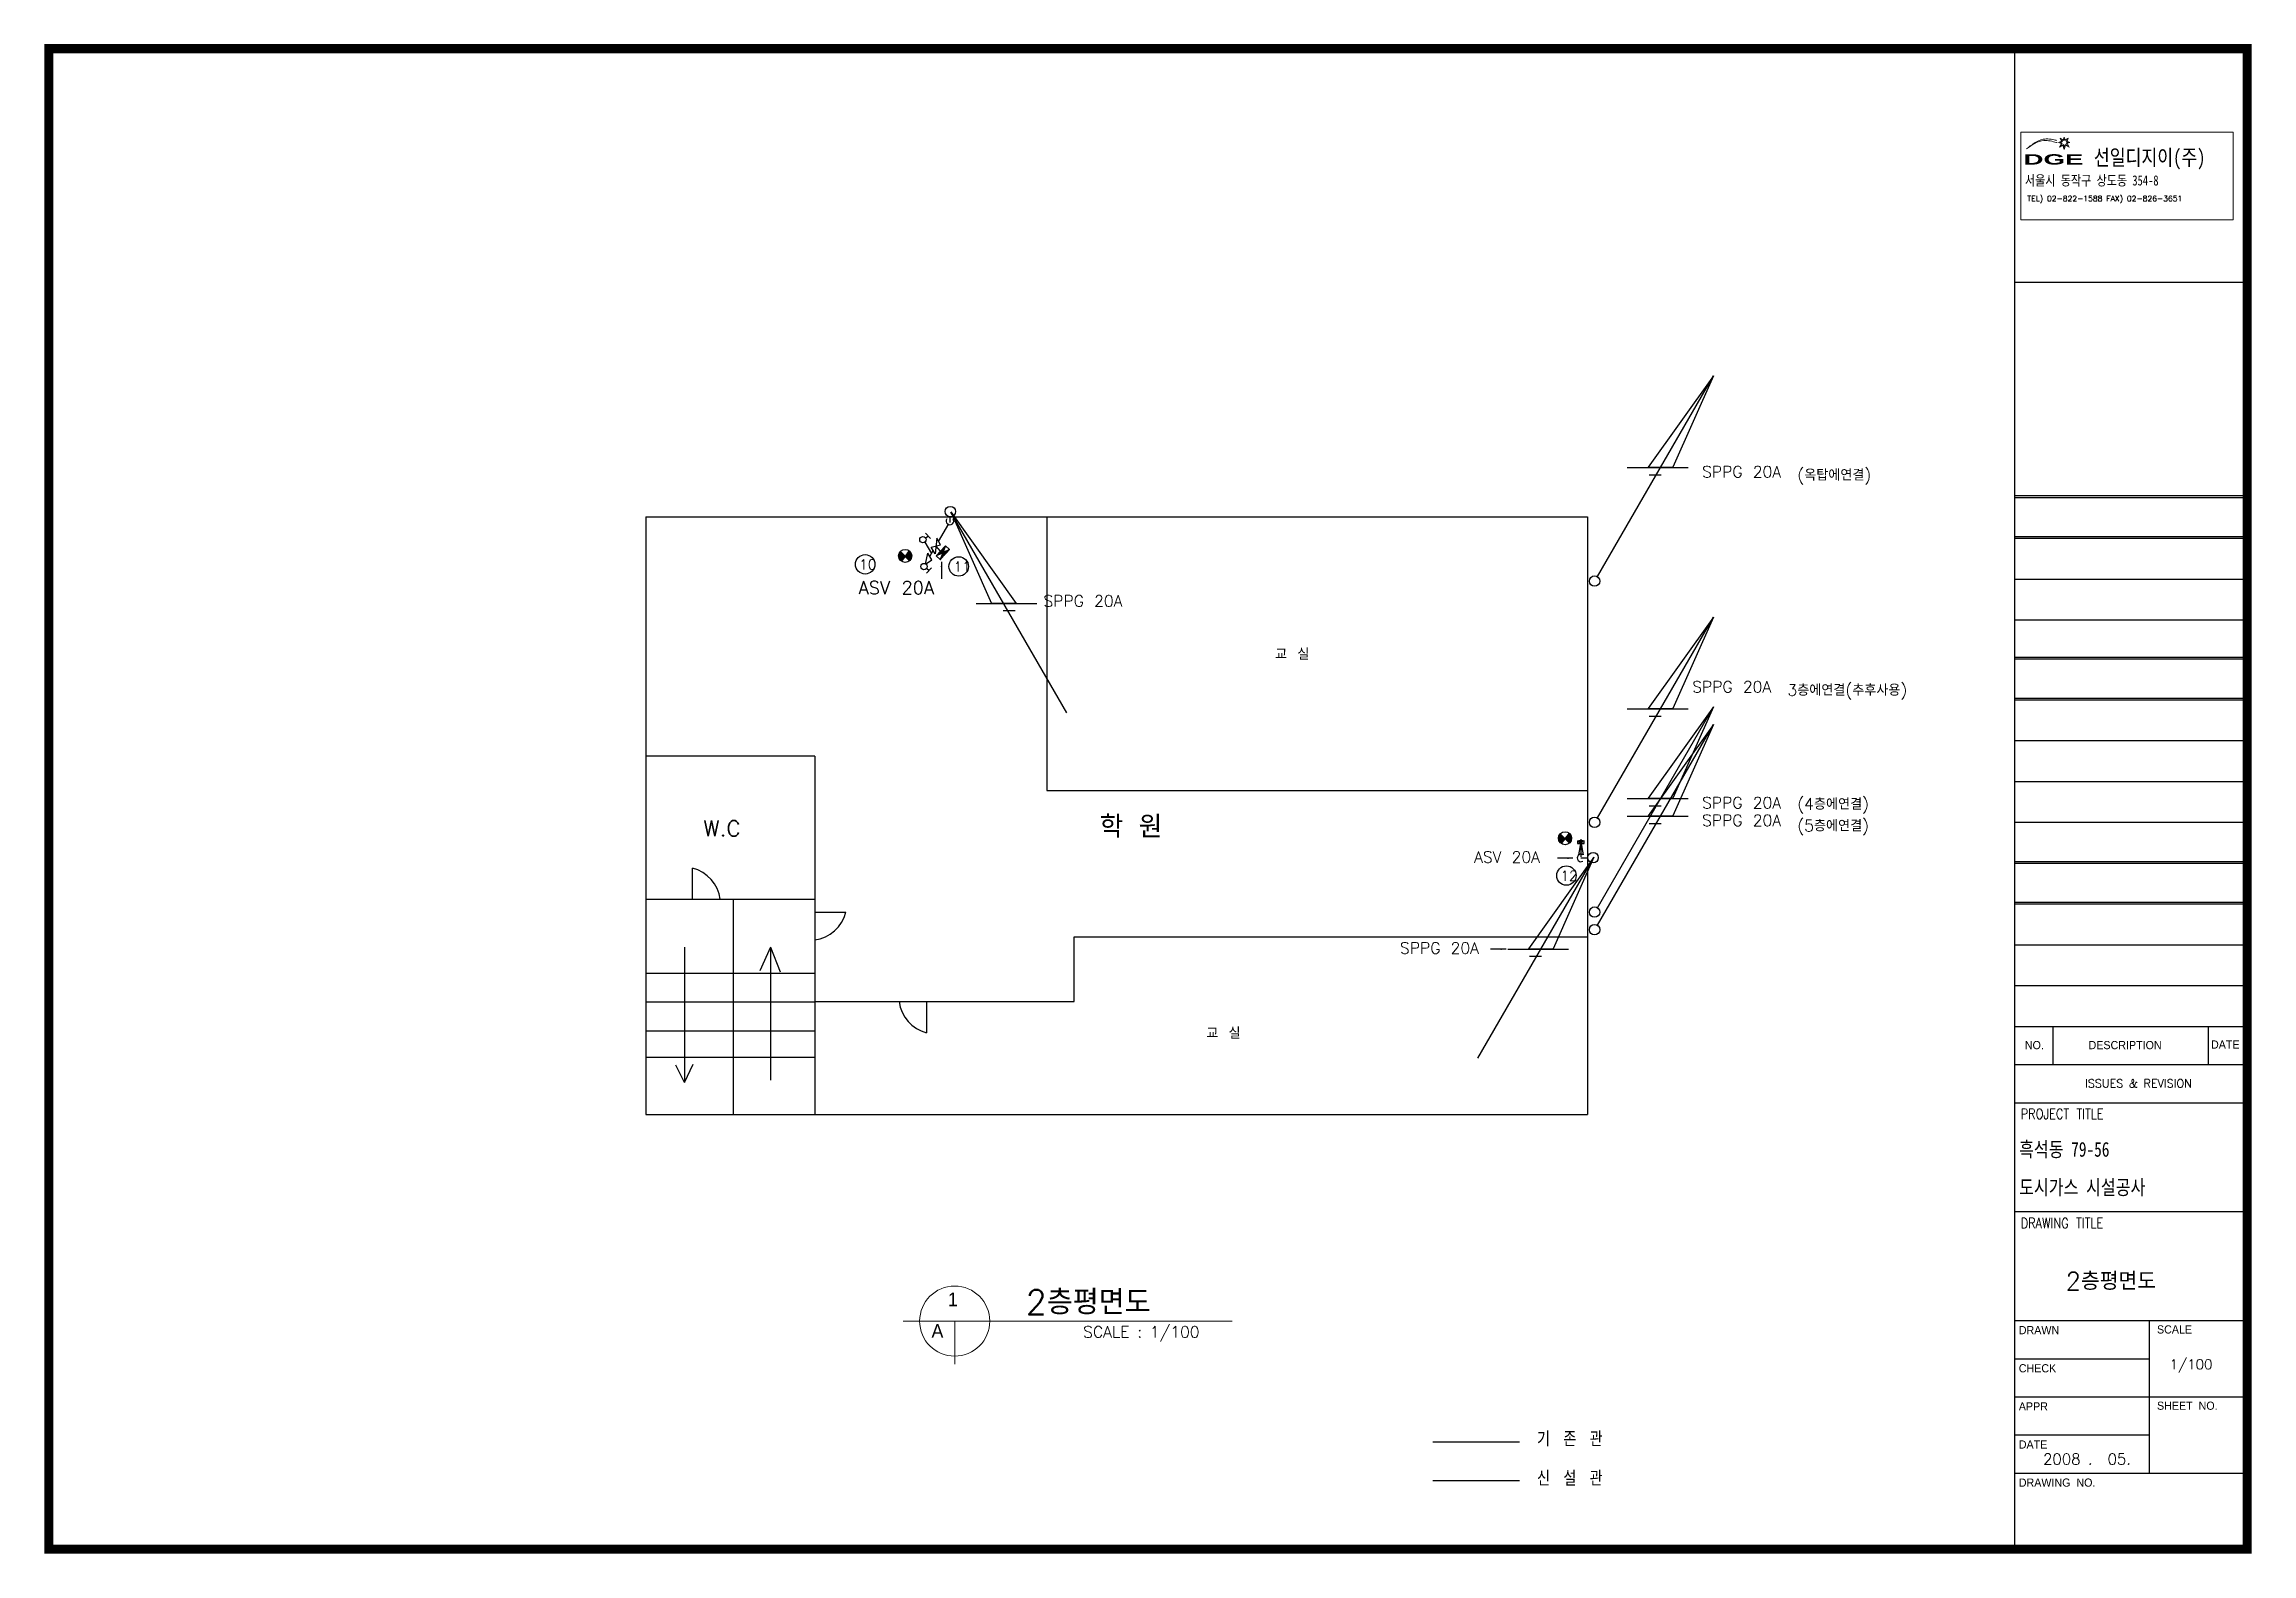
# Model space of a CAD drawing. Header units: millimetres. Extents: x 100533 to 459591, y -298132 to -52366.
# Drawn here: x 327227 to 367853, y -174450 to -146655 of the extents above; entities that cross this region are included whole.
import ezdxf
from ezdxf.enums import TextEntityAlignment as Align

# ---------------------------------------------------------------- set-up
doc = ezdxf.new("R2010")
doc.units = ezdxf.units.MM
doc.header["$LTSCALE"] = 600
for name, color, linetype in [('CEL', 7, 'Continuous'), ('GAS', 3, 'Continuous'), ('GTEXT', 2, 'Continuous'), ('신설관', 1, 'Continuous')]:
    doc.layers.add(name, color=color, linetype=linetype)
doc.styles.add('GHS', font='romans', dxfattribs={"bigfont": 'ghs'})
doc.styles.add('HGTXT', font='romans.shx', dxfattribs={"bigfont": 'whgtxt.shx'})
doc.styles.add('HTXTW', font='txt', dxfattribs={"bigfont": 'htxtw'})
doc.styles.add('ROMANS', font='', dxfattribs={"height": 250})
doc.styles.get("Standard").update_dxf_attribs({"font": 'txt.shx', "bigfont": 'whgtxt.shx'})
doc.styles.add('STYLE1', font='')
doc.styles.add('STYLE2', font='')
doc.styles.get('ROMANS').set_extended_font_data('Dotum')
doc.styles.get('STYLE1').set_extended_font_data('GungsuhChe')
doc.styles.get('STYLE2').set_extended_font_data('으뜸체', bold=True)
doc.dimstyles.new('ISO-25', dxfattribs={"dimtxt": 2.5, "dimasz": 100, "dimexe": 1.25, "dimexo": 0.625, "dimtad": 1, "dimtxsty": 'Standard', "dimcen": 2.5, "dimclrd": 2, "dimclre": 2, "dimadec": 0, "dimazin": 0, "dimtfac": 1, "dimtmove": 0, "dimatfit": 3, "dimfxl": 1, "dimarcsym": 0})

msp = doc.modelspace()

# ---------------------------------------------------------------- texts
at = {"lineweight": 9, "style": 'STYLE2', "width": 2}
msp.add_text('DGE', height=190.4, dxfattribs=at).set_placement((363651, -148872))
at = {"style": 'STYLE1', "width": 0.8}
for s, height, p in [('선일디지이(주)', 290.7, (364946, -148886)), ('서울시 동작구 상도동 354-8', 186.67, (363678, -149257)), ('흑석동 79-56', 271.8, (363571, -167138)), ('도시가스 시설공사', 271.8, (363571, -167837))]:
    msp.add_text(s, height=height, dxfattribs=at).set_placement(p)
for s, height, style, p in [('TEL) 02-822-1588 FAX) 02-826-3651', 102.67, 'HGTXT', (363723, -149549)), ('NO.', 150.4, 'ROMANS', (363676, -165158)), ('DESCRIPTION', 150.38, 'ROMANS', (364849, -165158)), ('DATE', 150.4, 'ROMANS', (367102, -165148)), ('ISSUES & REVISION', 150.38, 'GHS', (364785, -165863))]:
    msp.add_text(s, height=height, dxfattribs=dict(style=style)).set_placement(p)
at = {"width": 0.8}
for s, p in [('PROJECT TITLE', (363599, -166445)), ('DRAWING TITLE', (363599, -168455))]:
    msp.add_text(s, height=191.15, dxfattribs=at).set_placement(p)
at = {"lineweight": 13, "style": 'HGTXT'}
msp.add_text('2층평면도', height=326.7, dxfattribs=at).set_placement((364428, -169592))
at = {"layer": 'CEL'}
for s, height, style, p in [('DRAWN', 150.4, 'ROMANS', (363565, -170406)), ('SCALE', 150.4, 'ROMANS', (366108, -170393)), ('CHECK', 150.4, 'ROMANS', (363565, -171108)), ('1/100', 180.5, 'GHS', (366339, -171051)), ('APPR', 150.4, 'ROMANS', (363565, -171810)), ('SHEET  NO.', 150.4, 'ROMANS', (366108, -171797)), ('DATE', 150.4, 'ROMANS', (363565, -172511)), ('DRAWING  NO.', 150.38, 'ROMANS', (363565, -173213))]:
    msp.add_text(s, height=height, dxfattribs=dict(at, style=style)).set_placement(p)
at = {"layer": 'CEL', "style": 'GHS'}
msp.add_text('2008 .  05. ', height=200.51, dxfattribs=at).set_placement((364889, -172705), align=Align.MIDDLE_CENTER)
at = {"layer": 'GTEXT'}
for s, height, p in [('SPPG 20A', 209.6, (357737, -154633)), ('(옥탑에연결)', 209.6, (359490, -154691)), ('SPPG 20A', 209.6, (345616, -157011)), ('교 실', 209.6, (349879, -157989)), ('SPPG 20A', 209.6, (357555, -158592)), ('3층에연결(추후사용)', 209.56, (359308, -158651)), ('SPPG 20A', 209.6, (357737, -160727)), ('SPPG 20A', 209.6, (357737, -161051)), ('(4층에연결)', 209.6, (359490, -160749)), ('(5층에연결)', 209.6, (359490, -161148)), ('ASV 20A', 209.6, (353542, -161726)), ('SPPG 20A', 209.6, (352177, -163401)), ('교 실', 209.6, (348614, -164967))]:
    msp.add_text(s, height=height, dxfattribs=at).set_placement(p)
at = {"layer": 'GTEXT', "ltscale": 0.2, "style": 'HTXTW'}
for s, height, p in [('10', 184.2, (342226, -156327)), ('11', 184.2, (343963, -156367)), ('ASV 20A', 240, (342215, -156782)), ('12', 184.2, (355130, -162057)), ('기 존 관', 274.3, (354699, -172472)), ('신 설 관', 274.3, (354699, -173197))]:
    msp.add_text(s, height=height, dxfattribs=at).set_placement(p)
at = {"layer": 'GTEXT', "lineweight": 13, "style": 'HGTXT'}
for s, height, p in [('학 원', 410.9, (346652, -161268)), ('W.C', 287.7, (339362, -161238)), ('2층평면도', 451.6, (345291, -170043)), ('SCALE : 1/100', 209.02, (346348, -170468))]:
    msp.add_text(s, height=height, dxfattribs=at).set_placement(p)
at = {"layer": 'GTEXT', "lineweight": 5, "style": 'ROMANS'}
for s, p in [('1', (343859, -169890)), ('A', (343556, -170472))]:
    msp.add_text(s, height=252, dxfattribs=at).set_placement(p)

# ---------------------------------------------------------------- linework, layer by layer
at = {"lineweight": 9}
for p, q in [((364351, -148441), (364295, -148463)), ((364295, -148463), (364350, -148484)), ((364350, -148484), (364314, -148551)), ((364314, -148551), (364377, -148518)), ((364327, -148465), (364366, -148450)), ((364365, -148480), (364327, -148465)), ((364328, -148389), (364383, -148414)), ((364328, -148389), (364351, -148441)), ((364341, -148527), (364365, -148480)), ((364385, -148504), (364341, -148527)), ((364350, -148414), (364366, -148450)), ((364350, -148414), (364389, -148431)), ((364377, -148518), (364401, -148595)), ((364401, -148366), (364383, -148414)), ((364401, -148558), (364385, -148504)), ((364389, -148431), (364401, -148397)), ((364420, -148415), (364401, -148366)), ((364401, -148397), (364414, -148431)), ((364418, -148504), (364401, -148558)), ((364401, -148595), (364426, -148518)), ((364414, -148431), (364454, -148414)), ((364463, -148527), (364418, -148504)), ((364476, -148389), (364420, -148415)), ((364426, -148518), (364490, -148551)), ((364454, -148414), (364437, -148452)), ((364437, -148452), (364472, -148465)), ((364472, -148465), (364438, -148478)), ((364438, -148478), (364463, -148527)), ((364452, -148444), (364476, -148389)), ((364502, -148463), (364452, -148444)), ((364453, -148481), (364502, -148463)), ((364490, -148551), (364453, -148481))]:
    msp.add_line(p, q, dxfattribs=at)
for p, q in [((338297, -155359), (338297, -166359)), ((338297, -155359), (355628, -155359)), ((345678, -155359), (345678, -160394)), ((355628, -155359), (355628, -166359)), ((341408, -159762), (338297, -159762)), ((341408, -159762), (341408, -166359)), ((345678, -160394), (355628, -160394)), ((339160, -162398), (339160, -161825)), ((338297, -162398), (341408, -162398)), ((339915, -166359), (339915, -162398)), ((341408, -162638), (341981, -162638)), ((339010, -163279), (339010, -165770)), ((340594, -163279), (340396, -163714)), ((340594, -163279), (340594, -165731)), ((340594, -163279), (340772, -163734)), ((346183, -164282), (346183, -163091)), ((346183, -163091), (355628, -163091)), ((338297, -163757), (341408, -163757)), ((363488, -163988), (367790, -163988)), ((338297, -164288), (341408, -164288)), ((341408, -164282), (346183, -164282)), ((343467, -164282), (343467, -164855)), ((338297, -164818), (341408, -164818)), ((363488, -164740), (367768, -164740)), ((363488, -164740), (367768, -164740)), ((364190, -164740), (364190, -165442)), ((367052, -164740), (367052, -165442)), ((338297, -165307), (341408, -165307)), ((339010, -165770), (338852, -165454)), ((339010, -165770), (339169, -165434)), ((363488, -165442), (367768, -165442)), ((363488, -166143), (367768, -166143)), ((338297, -166359), (355628, -166359))]:
    msp.add_line(p, q)
msp.add_lwpolyline([(363602, -148273), (367507, -148273), (367507, -149890), (363602, -149890)], close=True, dxfattribs=at)
for centre, start, end in [((338993, -162485), 7.2822, 75.7938), ((341322, -162471), 277.2822, 345.7938), ((343634, -164196), 187.2822, 255.7938)]:
    msp.add_arc(centre, 680, start, end)
for points, start_tangent in [([(363704, -148585), (364013, -148407), (364247, -148425), (364257, -148428)], (0.67369, 0.739014)), ([(363706, -148583), (364028, -148429), (364259, -148466), (364270, -148469)], (0.729434, 0.684052))]:
    msp.add_spline(points, degree=3, dxfattribs=dict(at, start_tangent=start_tangent))
at = {"layer": 'CEL'}
for p, q in [((363488, -146740), (363488, -174364)), ((363488, -151038), (367768, -151038)), ((363488, -154967), (367790, -154967)), ((363488, -155000), (367790, -155000)), ((363488, -155719), (367790, -155719)), ((363488, -155752), (367790, -155752)), ((363488, -156504), (367790, -156504)), ((363488, -157255), (367790, -157255)), ((363488, -157940), (367790, -157940)), ((363488, -157974), (367790, -157974)), ((363488, -158696), (367790, -158696)), ((363488, -158726), (367790, -158726)), ((363488, -159477), (367790, -159477)), ((363488, -160229), (367790, -160229)), ((363488, -160981), (367790, -160981)), ((363488, -161703), (367790, -161703)), ((363488, -161733), (367790, -161733)), ((363488, -162454), (367790, -162454)), ((363488, -162485), (367790, -162485)), ((363488, -163236), (367790, -163236)), ((363488, -168149), (367768, -168149)), ((363488, -170154), (367768, -170154)), ((365972, -172961), (365972, -170154)), ((363488, -170856), (365972, -170856)), ((363488, -171557), (367768, -171557)), ((363488, -172259), (365972, -172259)), ((363488, -172961), (367768, -172961))]:
    msp.add_line(p, q, dxfattribs=at)
at = {"layer": 'CEL', "const_width": 170}
msp.add_lwpolyline([(327313, -174364), (367768, -174364), (367768, -146740), (327313, -146740)], close=True, dxfattribs=at)
at = {"layer": 'GAS'}
for p, q in [((343894, -155356), (343894, -155462)), ((355635, -161639), (355506, -161639)), ((352780, -172389), (354374, -172389))]:
    msp.add_line(p, q, dxfattribs=at)
at = {"layer": 'GTEXT'}
for p, q in [((355810, -156459), (357944, -152763)), ((357945, -152761), (356745, -154445)), ((357945, -152761), (357200, -154445)), ((356361, -154451), (357480, -154451)), ((356745, -154445), (357200, -154445)), ((356760, -154583), (356984, -154583)), ((343686, -155811), (343873, -155488)), ((343913, -155267), (344658, -156952)), ((343913, -155267), (345113, -156952)), ((346048, -158966), (343914, -155270)), ((342964, -156023), (342989, -155998)), ((343066, -156090), (342977, -156002)), ((343046, -156056), (342984, -155994)), ((342985, -155993), (343154, -156167)), ((343148, -155981), (343002, -156176)), ((343074, -156080), (343161, -155993)), ((343078, -156089), (343167, -156001)), ((343115, -156025), (343154, -155986)), ((343193, -156065), (343132, -156003)), ((343191, -156048), (343137, -155995)), ((343183, -156027), (343143, -155987)), ((343436, -155821), (343558, -156032)), ((343444, -155744), (343497, -155713)), ((343538, -155757), (343446, -155660)), ((343527, -156088), (343590, -155978)), ((343552, -155913), (343724, -155875)), ((343624, -156037), (343552, -155913)), ((343652, -155751), (343624, -156037)), ((343722, -155987), (343638, -155894)), ((343887, -155959), (343641, -156076)), ((343726, -155983), (343641, -156076)), ((343724, -155875), (343652, -155751)), ((343708, -156003), (343770, -156000)), ((343715, -155995), (343773, -155992)), ((343811, -155890), (343716, -155994)), ((343811, -155890), (343717, -156146)), ((343717, -156146), (343887, -155959)), ((343717, -156146), (343887, -155959)), ((343723, -155986), (343776, -155984)), ((343730, -155978), (343779, -155976)), ((343738, -155970), (343782, -155968)), ((343745, -155962), (343785, -155960)), ((343753, -155954), (343788, -155952)), ((343760, -155945), (343791, -155944)), ((343768, -155937), (343794, -155936)), ((343775, -155929), (343797, -155928)), ((343783, -155921), (343800, -155920)), ((343790, -155912), (343803, -155912)), ((343798, -155904), (343805, -155904)), ((343805, -155896), (343808, -155896)), ((343805, -155998), (343854, -155996)), ((343887, -155959), (343811, -155890)), ((343823, -155990), (343861, -155988)), ((343842, -155981), (343869, -155980)), ((343860, -155972), (343876, -155971)), ((343879, -155963), (343884, -155963)), ((342951, -156077), (343009, -156019)), ((343024, -156146), (342951, -156073)), ((342952, -156062), (343003, -156012)), ((342952, -156090), (343016, -156026)), ((343018, -156154), (342952, -156088)), ((343030, -156138), (342953, -156060)), ((342954, -156102), (343023, -156033)), ((343036, -156130), (342955, -156049)), ((343012, -156162), (342955, -156104)), ((342956, -156045), (342996, -156005)), ((342957, -156113), (343030, -156040)), ((343042, -156122), (342958, -156038)), ((342961, -156123), (343037, -156047)), ((343006, -156170), (342961, -156125)), ((343048, -156114), (342962, -156028)), ((342965, -156133), (343044, -156054)), ((343054, -156106), (342966, -156018)), ((342970, -156142), (343051, -156061)), ((343060, -156098), (342972, -156010)), ((342976, -156150), (343058, -156068)), ((342982, -156158), (343065, -156075)), ((342989, -156165), (343071, -156082)), ((342997, -156171), (343033, -156135)), ((343155, -156166), (343072, -156082)), ((343162, -156159), (343078, -156074)), ((343169, -156151), (343084, -156066)), ((343085, -156096), (343173, -156009)), ((343174, -156143), (343090, -156059)), ((343092, -156104), (343178, -156017)), ((343180, -156134), (343096, -156051)), ((343099, -156111), (343183, -156026)), ((343184, -156125), (343102, -156043)), ((343106, -156118), (343187, -156036)), ((343188, -156115), (343108, -156035)), ((343113, -156125), (343190, -156047)), ((343191, -156104), (343114, -156027)), ((343193, -156092), (343120, -156019)), ((343120, -156132), (343193, -156059)), ((343194, -156079), (343126, -156011)), ((343126, -156139), (343194, -156071)), ((343133, -156146), (343194, -156085)), ((343140, -156153), (343192, -156101)), ((343147, -156160), (343186, -156121)), ((343154, -156167), (343163, -156158)), ((343446, -156228), (343491, -156026)), ((343446, -156228), (343562, -156149)), ((343463, -156308), (343515, -156338)), ((343557, -156295), (343465, -156392)), ((343562, -156149), (343491, -156026)), ((343641, -156076), (343717, -156146)), ((343648, -156069), (343658, -156068)), ((343655, -156061), (343676, -156060)), ((343663, -156052), (343694, -156051)), ((343670, -156044), (343713, -156042)), ((343678, -156036), (343731, -156033)), ((343685, -156028), (343750, -156025)), ((343693, -156019), (343765, -156016)), ((343700, -156011), (343768, -156008)), ((343718, -156144), (343719, -156144)), ((343721, -156136), (343726, -156136)), ((343724, -156128), (343734, -156128)), ((343727, -156120), (343741, -156120)), ((343730, -156112), (343749, -156111)), ((343732, -156104), (343756, -156103)), ((343735, -156096), (343764, -156095)), ((343738, -156088), (343771, -156087)), ((343741, -156080), (343779, -156078)), ((343744, -156072), (343786, -156070)), ((343747, -156064), (343794, -156062)), ((343750, -156056), (343801, -156054)), ((343753, -156048), (343809, -156045)), ((343756, -156040), (343816, -156037)), ((343759, -156032), (343824, -156029)), ((343762, -156024), (343831, -156021)), ((343768, -156016), (343839, -156013)), ((343787, -156007), (343846, -156004)), ((345497, -156958), (344378, -156958)), ((345113, -156952), (344658, -156952)), ((345098, -157090), (344874, -157090)), ((355810, -160901), (357944, -157205)), ((357945, -157203), (356745, -158887)), ((357945, -157203), (357200, -158887)), ((355810, -162553), (357944, -158857)), ((355810, -162877), (357944, -159181)), ((356361, -158893), (357480, -158893)), ((357945, -158855), (356745, -160539)), ((356745, -158887), (357200, -158887)), ((357945, -159179), (356745, -160863)), ((356760, -159025), (356984, -159025)), ((357945, -158855), (357200, -160539)), ((357945, -159179), (357200, -160863)), ((356361, -160545), (357480, -160545)), ((356361, -160869), (357480, -160869)), ((356745, -160539), (357200, -160539)), ((356745, -160863), (357200, -160863)), ((356760, -160677), (356984, -160677)), ((355093, -161276), (355151, -161218)), ((355166, -161345), (355093, -161272)), ((355094, -161261), (355145, -161211)), ((355094, -161289), (355158, -161225)), ((355172, -161337), (355094, -161259)), ((355096, -161301), (355165, -161232)), ((355178, -161329), (355097, -161247)), ((355098, -161244), (355138, -161204)), ((355099, -161312), (355172, -161239)), ((355184, -161321), (355100, -161236)), ((355103, -161322), (355179, -161246)), ((355190, -161313), (355104, -161226)), ((355106, -161221), (355131, -161196)), ((355107, -161331), (355186, -161253)), ((355196, -161305), (355108, -161217)), ((355112, -161340), (355193, -161260)), ((355202, -161297), (355114, -161208)), ((355118, -161349), (355200, -161267)), ((355208, -161289), (355119, -161200)), ((355124, -161356), (355206, -161274)), ((355126, -161192), (355296, -161365)), ((355188, -161255), (355126, -161193)), ((355131, -161363), (355213, -161281)), ((355290, -161180), (355144, -161374)), ((355297, -161364), (355214, -161281)), ((355216, -161279), (355303, -161192)), ((355220, -161288), (355309, -161199)), ((355304, -161357), (355220, -161273)), ((355311, -161350), (355226, -161265)), ((355227, -161295), (355315, -161207)), ((355316, -161342), (355232, -161257)), ((355234, -161302), (355320, -161216)), ((355322, -161333), (355238, -161249)), ((355241, -161309), (355325, -161225)), ((355326, -161323), (355244, -161241)), ((355248, -161316), (355329, -161235)), ((355330, -161313), (355250, -161233)), ((355255, -161323), (355332, -161246)), ((355333, -161303), (355256, -161225)), ((355257, -161223), (355296, -161185)), ((355335, -161291), (355262, -161217)), ((355262, -161330), (355335, -161257)), ((355336, -161278), (355268, -161209)), ((355268, -161337), (355336, -161270)), ((355335, -161263), (355273, -161201)), ((355275, -161344), (355336, -161284)), ((355333, -161246), (355279, -161193)), ((355325, -161225), (355285, -161185)), ((356760, -161001), (356984, -161001)), ((353609, -165323), (355743, -161628)), ((355744, -161625), (354544, -163310)), ((355744, -161625), (354999, -163310)), ((355160, -161353), (355094, -161286)), ((355154, -161361), (355097, -161303)), ((355148, -161369), (355103, -161324)), ((355138, -161370), (355174, -161334)), ((355282, -161351), (355333, -161300)), ((355289, -161358), (355328, -161320)), ((355296, -161365), (355305, -161356)), ((355443, -161322), (355567, -161322)), ((355567, -161322), (355443, -161369)), ((355443, -161322), (355567, -161369)), ((355443, -161322), (355443, -161369)), ((355443, -161369), (355567, -161369)), ((355506, -161339), (355465, -161583)), ((355466, -161315), (355548, -161315)), ((355506, -161292), (355506, -161618)), ((355506, -161338), (355547, -161583)), ((355567, -161369), (355567, -161322)), ((354161, -163315), (355279, -163315)), ((354544, -163310), (354999, -163310)), ((354559, -163447), (354783, -163447))]:
    msp.add_line(p, q, dxfattribs=at)
at = {"layer": 'GTEXT', "lineweight": 13}
for p, q in [((343037, -170164), (347894, -170164)), ((343983, -170164), (343983, -170956)), ((344149, -170164), (349089, -170164))]:
    msp.add_line(p, q, dxfattribs=at)
at = {"layer": 'GTEXT', "lineweight": 9}
msp.add_line((347894, -170164), (348001, -170164), dxfattribs=at)
at = {"layer": 'GTEXT'}
for centre, radius in [((343903, -155261), 96.2), ((343073, -156077), 121), ((343398, -155779), 58.1), ((343417, -156273), 58.1), ((355759, -156540), 96.2), ((355215, -161275), 121), ((355759, -160982), 96.2), ((355731, -161632), 96.2), ((355759, -162634), 96.2), ((355759, -162958), 96.2)]:
    msp.add_circle(centre, radius, dxfattribs=at)
at = {"layer": 'GTEXT', "ltscale": 0.2}
for centre in [(342336, -156232), (344057, -156271), (355240, -161962)]:
    msp.add_circle(centre, 179, dxfattribs=at)
at = {"layer": 'GTEXT', "lineweight": 13}
msp.add_circle((343983, -170164), 645, dxfattribs=at)
at = {"layer": 'GTEXT'}
for centre, start, end in [((343896, -155434), 147.3167, 32.6833), ((355506, -161638), 57.3167, 302.6833)]:
    msp.add_arc(centre, 69.1, start, end, dxfattribs=at)
at = {"layer": '신설관'}
msp.add_line((352780, -173102), (354374, -173102), dxfattribs=at)

msp.set_redraw_order([(e.dxf.handle, doc.entitydb.next_handle()) for e in msp.query("TEXT MTEXT ATTDEF DIMENSION ARC_DIMENSION")])  # texts and dimensions are drawn at this point

# ---------------------------------------------------------------- leaders
at = {"layer": 'GAS'}
for points in [[(355358, -161641), (355073, -161641)], [(354129, -163316), (353844, -163316)]]:
    msp.add_leader(points, dimstyle='ISO-25', override={"dimgap": 0.625, "dimtad": 0}, dxfattribs=at)
at = {"layer": '신설관'}
msp.add_leader([(343741, -156184), (343741, -156501)], dimstyle='ISO-25', override={"dimgap": 0.625, "dimtad": 0}, dxfattribs=at)

doc.saveas('drawing.dxf')
